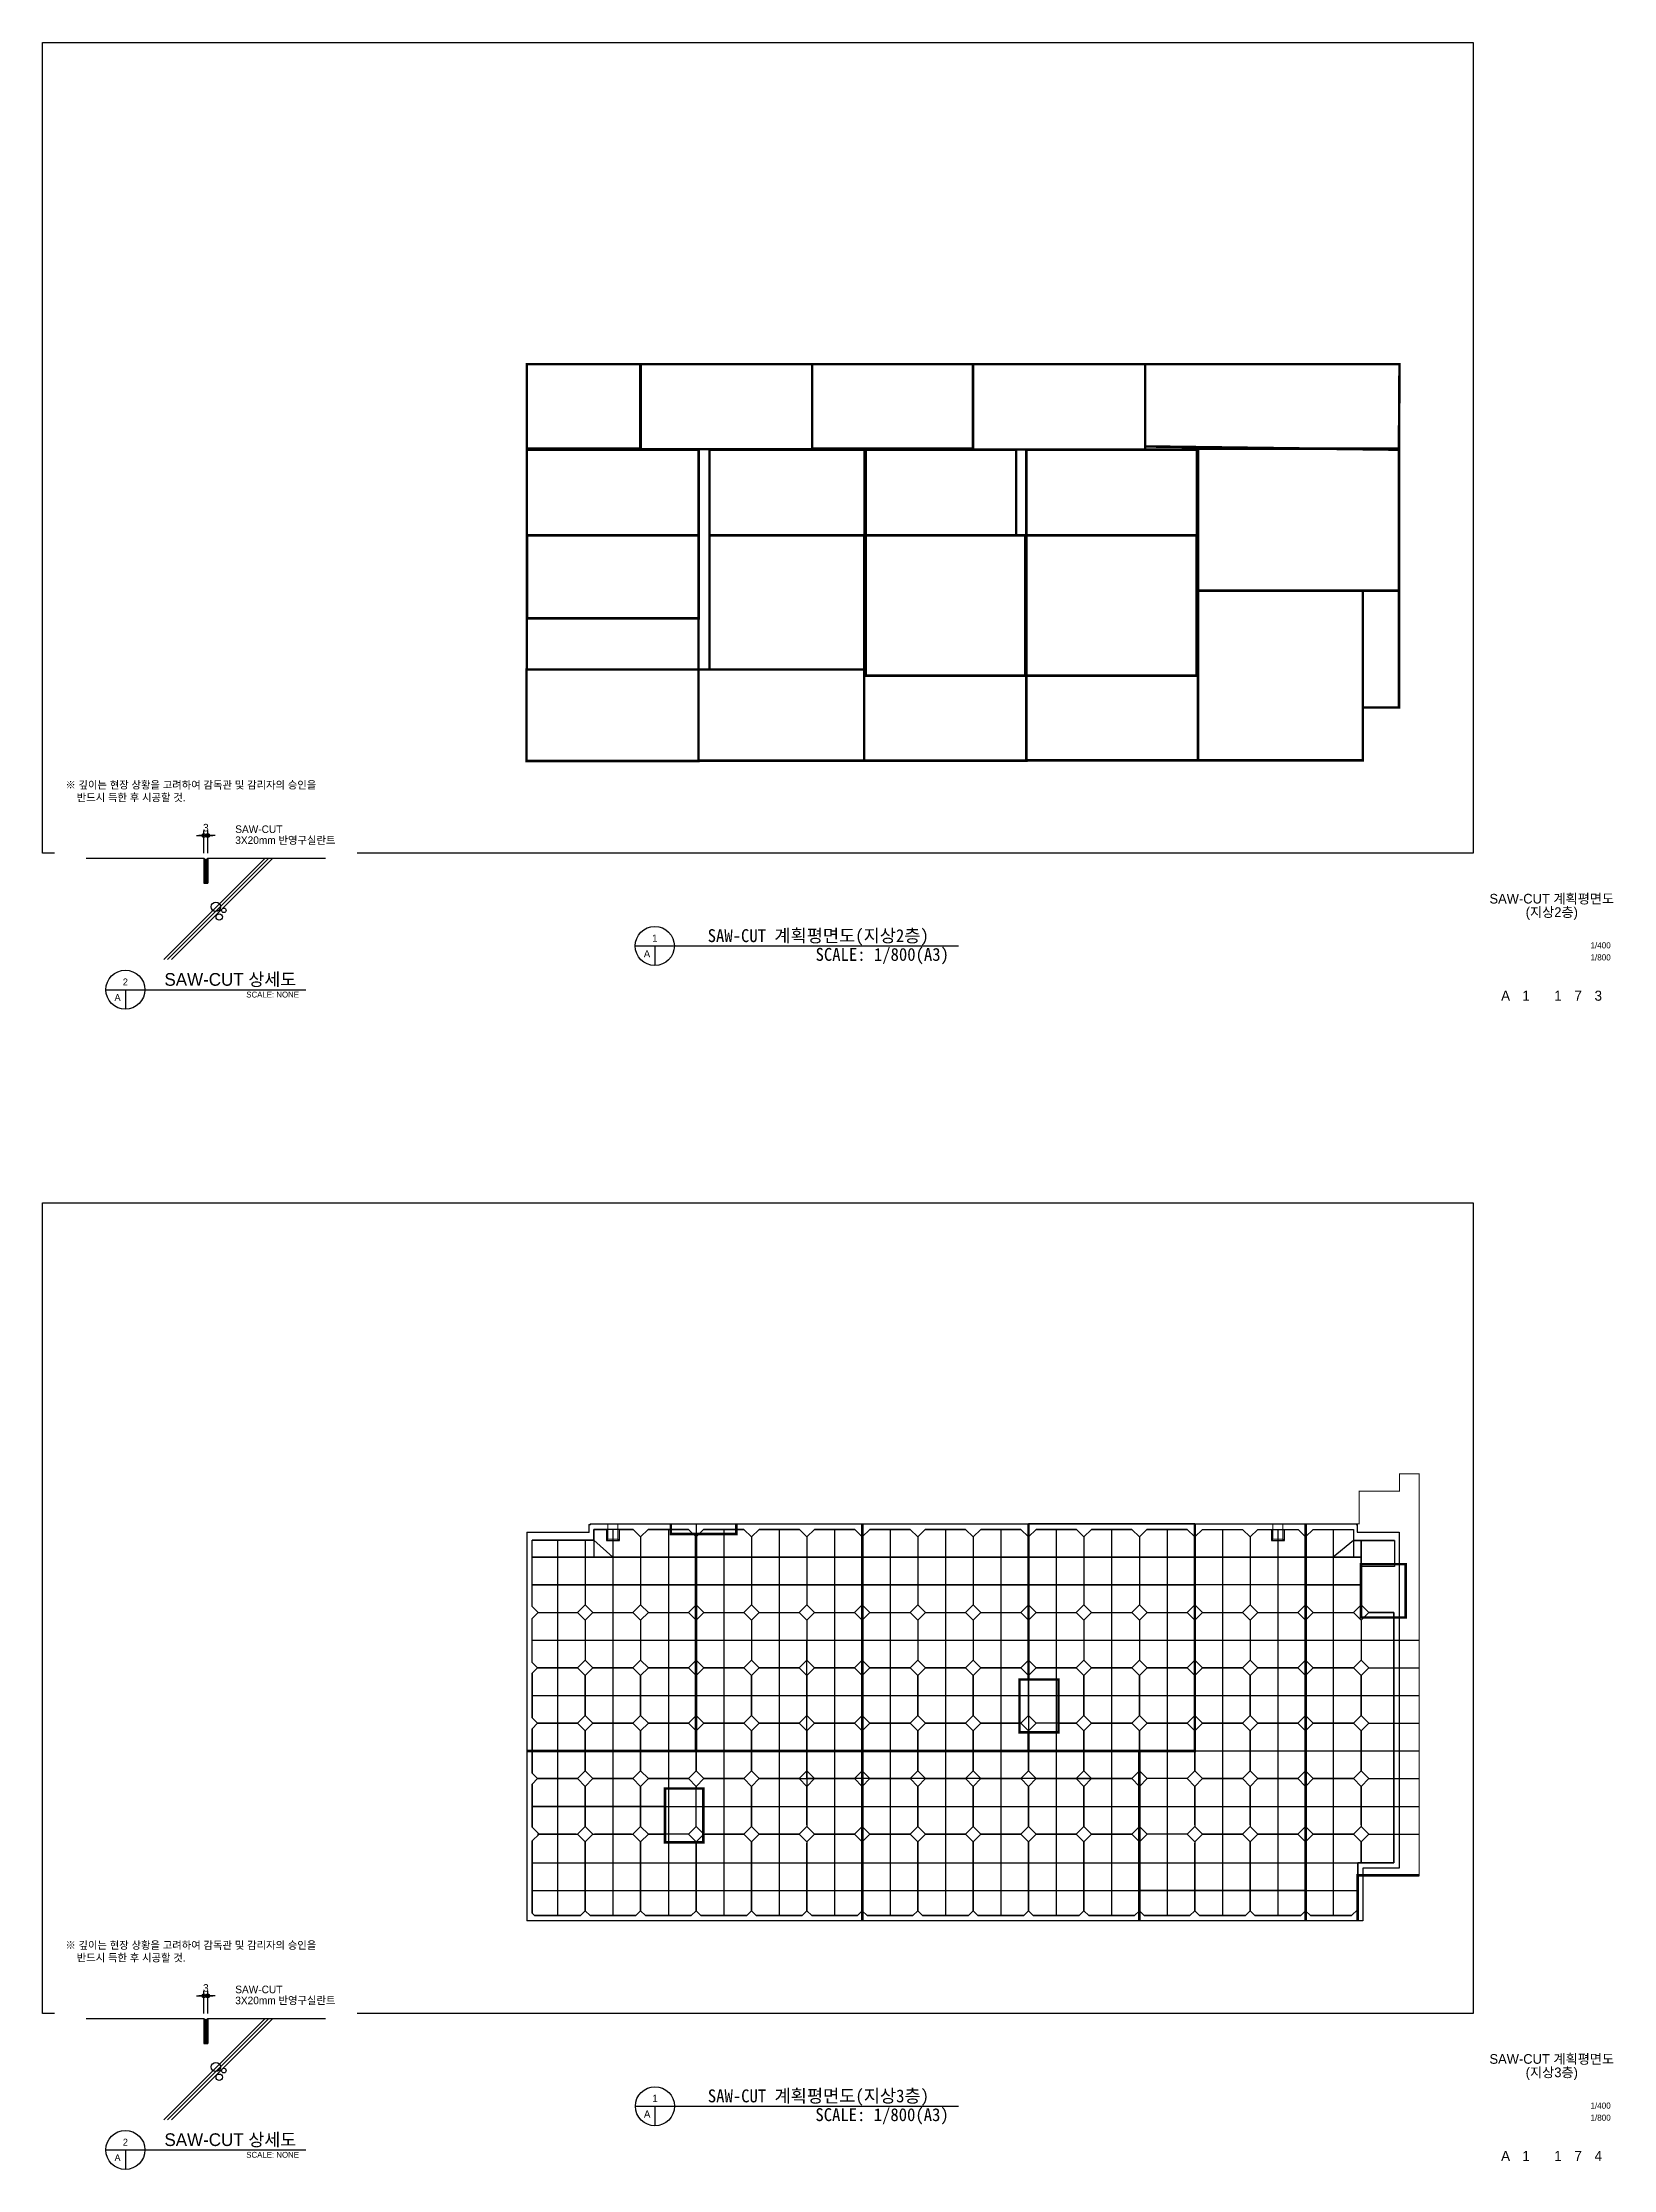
# Model space of a CAD drawing. Header units: millimetres. Extents: x -552870 to 1405794, y -1345622 to 197746.
# Drawn here: x 8000 to 319839, y -685413 to -263054 of the extents above; entities that cross this region are included whole.
import ezdxf
from ezdxf.enums import TextEntityAlignment as Align

# ---------------------------------------------------------------- set-up
doc = ezdxf.new("R2010")
doc.units = ezdxf.units.MM
doc.header["$LTSCALE"] = 1000
doc.header["$MEASUREMENT"] = 0
doc.header["$PDSIZE"] = -10
doc.layers.get('0').update_dxf_attribs({"linetype": 'CONTINUOUS'})
doc.layers.get('Defpoints').update_dxf_attribs({"color": 171, "linetype": 'CONTINUOUS'})
for name, color, linetype in [('151', 151, 'CONTINUOUS'), ('CON', 2, 'CONTINUOUS'), ('DIM', 7, 'CONTINUOUS'), ('E3', 8, 'CONTINUOUS'), ('FIN', 5, 'CONTINUOUS'), ('LED', 7, 'CONTINUOUS'), ('SAW-CUT', 6, 'CONTINUOUS'), ('SYM', 7, 'CONTINUOUS'), ('TEXT', 3, 'CONTINUOUS'), ('TEXT-TITLE', 6, 'CONTINUOUS'), ('TEXT-기입', 6, 'CONTINUOUS'), ('WIPEOUT', 6, 'CONTINUOUS')]:
    doc.layers.add(name, color=color, linetype=linetype)
doc.layers.add('검수선', color=80, linetype='CONTINUOUS', lineweight=40)
doc.styles.add('CGS', font='cgse', dxfattribs={"bigfont": 'cgs'})
doc.styles.add('궁서체', font='GungsuhChe.ttf')
doc.styles.add('나눔바른고딕', font='')
doc.styles.get('나눔바른고딕').set_extended_font_data('나눔바른고딕')
doc.dimstyles.new('400 NDIM', dxfattribs={"dimscale": 400, "dimtxt": 3, "dimasz": 1, "dimexe": 2, "dimexo": 2, "dimgap": 1.5, "dimtad": 1, "dimdec": 0, "dimrnd": 0.25, "dimdsep": 46, "dimtxsty": '나눔바른고딕', "dimblk": 'DOT0', "dimcen": 1, "dimdle": 8, "dimclrd": 7, "dimclre": 7, "dimclrt": 7, "dimadec": 0, "dimazin": 0, "dimtfac": 1, "dimtdec": 0, "dimtix": 1, "dimtmove": 2, "dimatfit": 3, "dimldrblk": 'DOT0', "dimfxl": 1, "dimtolj": 1, "dimtzin": 0, "dimlwd": -1, "dimlwe": -1, "dimarcsym": 0})

msp = doc.modelspace()

# ---------------------------------------------------------------- texts
at = {"layer": 'TEXT', "style": '궁서체'}
for s, p in [('SAW-CUT 계획평면도(지상2층)', (140029, -441685)), ('SAW-CUT 계획평면도(지상3층)', (140065, -672085))]:
    msp.add_text(s, height=2560, dxfattribs=at).set_placement(p)
at = {"layer": 'TEXT', "style": '나눔바른고딕'}
for s, p in [('A', (127987, -444012)), ('1', (129538, -440909)), ('1', (129574, -671309)), ('A', (128023, -674412))]:
    msp.add_text(s, height=1440, dxfattribs=at).set_placement(p, align=Align.MIDDLE)
at = {"layer": 'TEXT', "style": '궁서체'}
for p in [(187922, -442848), (187886, -673248)]:
    msp.add_text('SCALE: 1/800(A3)', height=2560, dxfattribs=at).set_placement(p, align=Align.TOP_RIGHT)
at = {"layer": 'TEXT-TITLE', "style": '나눔바른고딕'}
for s, p in [('SAW-CUT 계획평면도', (307600, -433067)), ('(지상2층)', (307600, -435733)), ('SAW-CUT 계획평면도', (307600, -663467)), ('(지상3층)', (307600, -666133))]:
    msp.add_text(s, height=1920, dxfattribs=at).set_placement(p, align=Align.MIDDLE_CENTER)
at = {"layer": 'TEXT-기입', "style": '나눔바른고딕'}
for s, p in [('1/400', (315281, -443288)), ('1/800', (315281, -445688)), ('1/400', (315281, -673688)), ('1/800', (315281, -676088))]:
    msp.add_text(s, height=1200, dxfattribs=at).set_placement(p, align=Align.BOTTOM_LEFT)
at = {"layer": 'TEXT-기입', "style": 'CGS'}
for s, p in [('A', (298431, -452328)), ('1', (302481, -452328)), ('1', (308831, -452328)), ('7', (312831, -452328)), ('3', (316831, -452328)), ('A', (298431, -682728)), ('1', (302481, -682728)), ('1', (308831, -682728)), ('7', (312831, -682728)), ('4', (316831, -682728))]:
    msp.add_text(s, height=2000, dxfattribs=at).set_placement(p, align=Align.MIDDLE_CENTER)

# ---------------------------------------------------------------- blocks, each defined once
blk = doc.blocks.new('DOT0')
blk.add_line((-3, 0), (3, 0))
at = {"color": 6}
blk.add_circle((0, 0), 0.75, dxfattribs=at)
blk = doc.blocks.new('*D419')
at = {"layer": 'Defpoints', "color": 0, "transparency": 16777216}
for p in [(24300, -10316), (23700, -13905), (24300, -13905)]:
    blk.add_point(p, dxfattribs=at)
at = {"layer": 'DIM', "color": 7, "transparency": 16777216}
for p, q in [((23700, -13105), (23700, -9516)), ((24300, -13105), (24300, -9516)), ((23300, -10316), (22900, -10316)), ((23700, -10316), (24300, -10316)), ((24700, -10316), (25100, -10316))]:
    blk.add_line(p, q, dxfattribs=at)
at = {"layer": 'DIM', "color": 7, "transparency": 16777216, "xscale": 400, "yscale": 400, "zscale": 400}
blk.add_blockref('DOT0', (23700, -10316), dxfattribs=at)
at = {"layer": 'DIM', "color": 7, "transparency": 16777216, "xscale": 400, "yscale": 400, "zscale": 400, "rotation": 180}
blk.add_blockref('DOT0', (24300, -10316), dxfattribs=at)
at = {"layer": 'DIM', "color": 7, "transparency": 16777216, "insert": (24000, -9066), "char_height": 1200, "attachment_point": 5, "style": '나눔바른고딕'}
blk.add_mtext('\\A1;3', dxfattribs=at)
blk = doc.blocks.new('A$C4CB6089A')
at = {"layer": 'SYM'}
for p, q in [((8119.8, -34800), (39880.2, -34800)), ((11222.8, -34800), (11222.8, -37903))]:
    blk.add_line(p, q, dxfattribs=at)
blk.add_circle((11222.8, -34800), 3103, dxfattribs=at)
at = {"layer": 'TEXT', "style": '나눔바른고딕'}
for s, p in [('2', (11222.8, -33558.8)), ('A', (9981.6, -36041.2))]:
    blk.add_text(s, height=1086.1, dxfattribs=at).set_placement(p, align=Align.MIDDLE)
blk.add_text('SAW-CUT 상세도', height=2016.97, dxfattribs=at).set_placement((17422.4, -33170.9), align=Align.MIDDLE_LEFT)
blk.add_text('SCALE: NONE', height=930.909, dxfattribs=at).set_placement((38794.6, -35110.3), align=Align.TOP_RIGHT)
blk.add_wipeout([(0, 0), (0, -30000), (48000, -30000), (48000, 0)]).dxf.layer = 'WIPEOUT'
at = {"layer": 'FIN', "ltscale": 1000}
h = blk.add_hatch(dxfattribs=at)
h.set_pattern_fill('ANSI37', color=256, scale=50)
h.set_pattern_definition([(45, (-2497979.52, -916950.34), (-112.2532015, 112.2532015), []), (135, (-2497979.52, -916950.34), (-112.2532015, -112.2532015), [])])
edge = h.paths.add_edge_path()
edge.add_line((23700, -17905.3), (24300, -17905.3))
edge.add_line((24300, -17905.3), (24300, -13905.3))
edge.add_arc((24000, -13780.3), 325, 202.619865, 337.380135, ccw=False)
edge.add_line((23700, -13905.3), (23700, -17905.3))
at = {"layer": 'CON'}
for p, q in [((5000, -13905.3), (23700, -13905.3)), ((23700, -13905.3), (23700, -17905.3)), ((24300, -13905.3), (43000, -13905.3)), ((24300, -13905.3), (24300, -17905.3)), ((23700, -17905.3), (24300, -17905.3))]:
    blk.add_line(p, q, dxfattribs=at)
at = {"layer": 'E3'}
for p, q in [((33417.8, -13905.3, -605856.8), (17323.1, -30000, -605856.8)), ((34017.8, -13905.3, -605856.8), (17923.1, -30000, -605856.8)), ((34617.8, -13905.3, -605856.8), (18523.1, -30000, -605856.8))]:
    blk.add_line(p, q, dxfattribs=at)
for centre, radius in [((25594, -21625.3), 740.8), ((26127.9, -23250.3), 502.9), ((26850.1, -22198), 363.1)]:
    blk.add_circle(centre, radius, dxfattribs=at)
at = {"layer": 'FIN', "ltscale": 1000}
blk.add_arc((24000, -13780.3), 325, 202.619865, 337.380135, dxfattribs=at)
at = {"layer": 'LED', "ltscale": 0.5}
blk.add_lwpolyline([(24000, -14005.3, 0, 400, 0), (24600, -12966, 0, 0, 0), (26712.7, -9306.7, 0, 0, 0), (28468.6, -9306.7, 0, 0, 0)], format="xyseb", dxfattribs=at)
at = {"layer": 'TEXT', "style": '나눔바른고딕'}
for s, p in [('※ 깊이는 현장 상황을 고려하여 감독관 및 감리자의 승인을', (1699.5, -2270)), ('반드시 득한 후 시공할 것.', (3499.5, -4270)), ('SAW-CUT', (28673.1, -9306.7)), ('3X20mm 반영구실란트', (28673.1, -11053))]:
    blk.add_text(s, height=1200, dxfattribs=at).set_placement(p, align=Align.MIDDLE_LEFT)
at = {"layer": 'DIM'}
dim = blk.add_linear_dim(base=(24300, -10315.8), p1=(23700, -13905.3), p2=(24300, -13905.3), text='3', dimstyle='400 NDIM', dxfattribs=at)
dim.commit()
dim.dimension.update_dxf_attribs({"geometry": '*D419', "text_midpoint": (24000, -9065.8)})

# ---------------------------------------------------------------- linework, layer by layer
at = {"color": 114, "ltscale": 10000, "true_color": 0x139b48}
msp.add_line((137730, -557234), (137730, -559234), dxfattribs=at)
at = {"color": 6, "ltscale": 10000}
for p, q in [((268230, -558309), (268230, -563809)), ((276355, -560509), (268230, -560509))]:
    msp.add_line(p, q, dxfattribs=at)
at = {"ltscale": 10000}
for p, q in [((158206, -607809), (161254, -607809)), ((159730, -606285), (159730, -609334)), ((213206, -607809), (216254, -607809))]:
    msp.add_line(p, q, dxfattribs=at)
at = {"color": 2, "ltscale": 10000, "const_width": 200}
for points in [[(281280, -627007), (281280, -547309), (277395, -547309), (277395, -550724), (269355, -550724), (269355, -557234), (258730, -557234), (258730, -636009), (269080, -636009), (269080, -627009), (281280, -627007)], [(104180, -558859), (104180, -602309), (137730, -602309), (137730, -559234), (132730, -559234), (132730, -557234), (122230, -557234), (122230, -560234), (120230, -560234), (120230, -557234), (116743, -557234), (116743, -557309), (116480, -557309), (116480, -558859), (104180, -558859)], [(137730, -559234), (137730, -602309), (170730, -602309), (170730, -557234), (145730, -557234), (145730, -559234), (137730, -559234), (137730, -559234)], [(203730, -557234), (203730, -588109), (201930, -588109), (201930, -598609), (203730, -598609), (203730, -602309), (170730, -602309), (170730, -557234), (203730, -557234)], [(236730, -597059), (236730, -557234), (203730, -557234), (203730, -588109), (209680, -588109), (209680, -598609), (203730, -598609), (203730, -602309), (236730, -602309), (236730, -597059)], [(236730, -557234), (236730, -602309), (225730, -602311), (225730, -636009), (258730, -636009), (258730, -557234), (254230, -557234), (254230, -560234), (252230, -560234), (252230, -557234), (236730, -557234)], [(269730, -565209), (269730, -575809), (278580, -575809), (278580, -565209), (269730, -565209)], [(104180, -602309), (104180, -636009), (170730, -636009), (170730, -602309), (104180, -602309)], [(170730, -602309), (170730, -636009), (225730, -636009), (225730, -602311), (170730, -602309)], [(131580, -609759), (131580, -620459), (139180, -620459), (139180, -609759), (131580, -609759)]]:
    msp.add_lwpolyline(points, dxfattribs=at)
at = {"ltscale": 10000}
for points in [[(104180, -580309), (104180, -558859), (116480, -558859), (116480, -557309), (116743, -557309), (116743, -557234), (268743, -557234), (268743, -557309), (268980, -557309), (268980, -558859), (277305, -558859), (277305, -625559), (270080, -625559), (270080, -636009), (104180, -636009), (104180, -580309)], [(159730, -580309), (220230, -580309), (220230, -607809), (159730, -607809), (159730, -580309)]]:
    msp.add_lwpolyline(points, dxfattribs=at)
at = {"ltscale": 10000, "const_width": 1}
for points in [[(104180, -580309), (159730, -580309), (159730, -557234), (116743, -557234), (116743, -557309), (116480, -557309), (116480, -558859), (104180, -558859), (104180, -580309)], [(104180, -607809), (104180, -580309), (159730, -580309), (159730, -607809), (104180, -607809)], [(104180, -607809), (159730, -607809), (159730, -636009), (104180, -636009), (104180, -607809)], [(159730, -636009), (159730, -607809), (220230, -607809), (220230, -636009), (159730, -636009)]]:
    msp.add_lwpolyline(points, dxfattribs=at)
at = {"color": 1, "ltscale": 10000, "const_width": 500}
for points in [[(137730, -559234), (132730, -559234), (132730, -557234)], [(137706, -559234), (137730, -602309), (170730, -602309), (170730, -557234)], [(137730, -559234), (145730, -559234), (145730, -557234)], [(170730, -602309), (203730, -602309), (203730, -598609), (201930, -598609), (201930, -588109), (203730, -588109), (203730, -586109), (203730, -557234)], [(236730, -557234), (236730, -602309), (203730, -602309)], [(258730, -557234), (258730, -636009)], [(203730, -588109), (209680, -588109), (209680, -598609), (203730, -598609)], [(137730, -602309), (104180, -602309)], [(170730, -602309), (170730, -636009)], [(225730, -602309), (225730, -636009)], [(131580, -609759), (131580, -620459), (139180, -620459), (139180, -609759), (131580, -609759)], [(281280, -627007), (269080, -627009), (269080, -636009)]]:
    msp.add_lwpolyline(points, dxfattribs=at)
at = {"color": 3, "ltscale": 10000}
msp.add_lwpolyline([(203730, -557234), (203730, -602309), (236730, -602309), (236730, -557234), (203730, -557234)], dxfattribs=at)
at = {"color": 114, "ltscale": 10000, "true_color": 0x139b48}
for points in [[(105180, -602309), (105180, -597884), (106254, -596809), (105180, -595735), (105180, -586884), (106254, -585809), (105180, -584735), (105180, -575984), (106354, -574809), (105180, -573635), (105180, -560434), (117455, -560434), (117455, -558309), (119930, -558309), (119930, -560534), (122530, -560534), (122530, -558309), (125230, -558309), (125230, -558309), (126730, -559809), (128230, -558309), (136230, -558309), (137730, -559809), (137730, -573285), (136206, -574809), (137730, -576334), (137730, -584285), (136206, -585809), (137730, -587334), (137730, -595285), (136206, -596809), (137730, -598334), (137730, -602309)], [(110230, -560434), (110230, -602309)], [(115730, -560434), (115730, -573285)], [(117455, -560434), (121230, -563809)], [(120230, -560234), (119930, -560534)], [(121230, -560534), (121230, -602309)], [(122230, -560234), (122530, -560534)], [(126730, -559809), (126730, -573285)], [(132230, -558309), (132230, -602309)], [(137730, -559809), (139230, -558309), (147230, -558309), (148730, -559809), (150230, -558309), (158230, -558309), (159730, -559809), (161230, -558309), (169230, -558309), (170730, -559809)], [(143230, -558309), (143230, -602309)], [(148730, -559809), (148730, -573285)], [(154230, -558309), (154230, -602309)], [(159730, -559809), (159730, -573285)], [(165230, -558309), (165230, -602309)], [(203730, -559809), (202230, -558309), (194230, -558309), (192730, -559809), (191230, -558309), (183230, -558309), (181730, -559809), (180230, -558309), (172230, -558309), (170730, -559809), (170730, -573285), (172254, -574809), (170730, -576334), (170730, -584285), (172254, -585809), (170730, -587334), (170730, -595285), (172254, -596809), (170730, -598334), (170730, -602309)], [(176230, -558309), (176230, -602309)], [(181730, -559809), (181730, -573285)], [(187230, -558309), (187230, -602309)], [(192730, -559809), (192730, -573285)], [(198230, -558309), (198230, -602309)], [(236730, -559809), (235230, -558309), (227230, -558309), (225730, -559809), (224230, -558309), (216230, -558309), (214730, -559809), (213230, -558309), (205230, -558309), (203730, -559809), (203730, -573285), (205254, -574809), (203730, -576334), (203730, -584285), (205254, -585809), (203730, -587334)], [(209230, -558309), (209230, -602309)], [(214730, -559809), (214730, -573285)], [(220230, -558309), (220230, -602309)], [(258730, -634059), (257780, -635009), (248680, -635009), (247730, -634059), (246780, -635009), (237680, -635009), (236730, -634059), (235780, -635009), (226680, -635009), (225730, -634059), (225730, -620334), (227254, -618809), (225730, -617285), (225730, -609334), (227254, -607809), (225730, -606285), (225730, -602309), (236730, -602309), (236730, -598334), (238254, -596809), (236730, -595285), (236730, -587334), (238254, -585809), (236730, -584285), (236730, -576334), (238254, -574809), (236730, -573285), (236730, -559809), (238230, -558309), (246230, -558309), (247730, -559809), (249230, -558309), (251930, -558309), (251930, -560534), (254530, -560534), (254530, -558309), (257230, -558309), (258730, -559809)], [(225730, -559809), (225730, -573285)], [(231230, -558309), (231230, -602309)], [(242230, -558309), (242230, -596809), (242230, -635009)], [(247730, -559809), (247730, -573285)], [(252230, -560234), (251930, -560534)], [(253230, -560534), (253230, -596809), (253230, -635009)], [(254230, -560234), (254530, -560534)], [(264230, -558309), (264230, -596809), (264230, -635009)], [(268230, -560509), (264230, -563809)], [(269730, -560509), (269730, -565659)], [(105182, -563809), (137730, -563809)], [(137730, -563809), (170730, -563809)], [(170730, -563809), (203730, -563809)], [(203730, -563809), (236730, -563809)], [(236730, -563809), (258730, -563809)], [(258730, -563809), (269730, -563809)], [(105182, -569309), (137730, -569309)], [(137730, -569309), (170730, -569309)], [(170730, -569309), (203730, -569309)], [(203730, -569309), (236730, -569309)], [(258730, -569309), (236731, -569309)], [(258730, -569309), (269730, -569309)], [(115730, -573285), (114206, -574809), (115730, -576334), (117254, -574809), (115730, -573285)], [(126730, -573285), (125206, -574809), (126730, -576334), (128254, -574809), (126730, -573285)], [(137730, -573285), (139254, -574809), (137730, -576334)], [(148730, -573285), (147206, -574809), (148730, -576334), (150254, -574809), (148730, -573285)], [(159730, -573285), (158206, -574809), (159730, -576334), (161254, -574809), (159730, -573285)], [(170730, -573285), (169206, -574809), (170730, -576334)], [(181730, -573285), (180206, -574809), (181730, -576334), (183254, -574809), (181730, -573285)], [(192730, -573285), (191206, -574809), (192730, -576334), (194254, -574809), (192730, -573285)], [(203730, -573285), (202206, -574809), (203730, -576334)], [(214730, -573285), (213206, -574809), (214730, -576334), (216254, -574809), (214730, -573285)], [(225730, -573285), (224206, -574809), (225730, -576334), (227254, -574809), (225730, -573285)], [(236730, -573285), (235206, -574809), (236730, -576334)], [(247730, -573285), (246206, -574809), (247730, -576334), (249254, -574809), (247730, -573285)], [(258730, -573285), (257206, -574809), (258730, -576334)], [(269730, -573285), (268206, -574809), (269730, -576334), (271254, -574809)], [(106354, -574809), (114206, -574809)], [(115730, -576334), (115730, -584285)], [(117254, -574809), (125206, -574809)], [(126730, -576334), (126730, -584285)], [(128254, -574809), (136206, -574809)], [(139254, -574809), (147206, -574809)], [(148730, -576334), (148730, -584285)], [(150254, -574809), (158206, -574809)], [(159730, -576334), (159730, -584285)], [(161254, -574809), (169206, -574809)], [(172254, -574809), (180206, -574809)], [(181730, -576334), (181730, -584285)], [(183254, -574809), (191206, -574809)], [(192730, -576334), (192730, -584285)], [(194254, -574809), (202206, -574809)], [(205254, -574809), (213206, -574809)], [(214730, -576334), (214730, -584285)], [(216254, -574809), (224206, -574809)], [(225730, -576334), (225730, -584285)], [(227254, -574809), (235206, -574809)], [(238254, -574809), (246206, -574809)], [(247730, -576334), (247730, -584285)], [(249254, -574809), (257206, -574809)], [(260254, -574809), (268206, -574809)], [(269730, -576334), (269730, -584285)], [(105182, -580309), (137730, -580309)], [(137730, -580309), (170730, -580309)], [(170730, -580309), (203730, -580309)], [(203730, -580309), (236730, -580309)], [(236730, -580309), (258730, -580309)], [(258730, -580309), (281278, -580309)], [(106254, -585809), (114206, -585809)], [(115730, -584285), (114206, -585809), (115730, -587334), (117254, -585809), (115730, -584285)], [(117254, -585809), (125206, -585809)], [(126730, -584285), (125206, -585809), (126730, -587334), (128254, -585809), (126730, -584285)], [(128254, -585809), (136206, -585809)], [(137730, -584285), (139254, -585809), (137730, -587334)], [(139254, -585809), (147206, -585809)], [(148730, -584285), (147206, -585809), (148730, -587334), (150254, -585809), (148730, -584285)], [(150254, -585809), (158206, -585809)], [(159730, -584285), (158206, -585809), (159730, -587334), (161254, -585809), (159730, -584285)], [(161254, -585809), (169206, -585809)], [(170730, -584285), (169206, -585809), (170730, -587334)], [(172254, -585809), (180206, -585809)], [(181730, -584285), (180206, -585809), (181730, -587334), (183254, -585809), (181730, -584285)], [(183254, -585809), (191206, -585809)], [(192730, -584285), (191206, -585809), (192730, -587334), (194254, -585809), (192730, -584285)], [(194254, -585809), (202206, -585809)], [(203730, -584285), (202206, -585809), (203730, -587334)], [(205254, -585809), (213206, -585809)], [(214730, -584285), (213206, -585809), (214730, -587334), (216254, -585809), (214730, -584285)], [(216254, -585809), (224206, -585809)], [(225730, -584285), (224206, -585809), (225730, -587334), (227254, -585809), (225730, -584285)], [(227254, -585809), (235206, -585809)], [(236730, -584285), (235206, -585809), (236730, -587334)], [(238254, -585809), (246206, -585809)], [(247730, -584285), (246206, -585809), (247730, -587334), (249254, -585809), (247730, -584285)], [(249254, -585809), (257206, -585809)], [(258730, -584285), (257206, -585809), (258730, -587334)], [(260254, -585809), (268206, -585809)], [(269730, -584285), (268206, -585809), (269730, -587334), (271254, -585809), (269730, -584285)], [(271254, -585809), (281280, -585809)], [(115730, -587334), (115730, -595285)], [(126730, -587334), (126730, -595285)], [(148730, -587334), (148730, -595285)], [(159730, -587334), (159730, -595285)], [(181730, -587334), (181730, -595285)], [(192730, -587334), (192730, -595285)], [(214730, -587334), (214730, -595285)], [(225730, -587334), (225730, -595285)], [(247730, -587334), (247730, -595285)], [(269730, -587334), (269730, -595285)], [(105182, -591309), (137730, -591309)], [(115730, -595285), (114206, -596809), (115730, -598334), (117254, -596809), (115730, -595285)], [(126730, -595285), (125206, -596809), (126730, -598334), (128254, -596809), (126730, -595285)], [(137730, -591309), (170730, -591309)], [(137730, -595285), (139254, -596809), (137730, -598334)], [(148730, -595285), (147206, -596809), (148730, -598334), (150254, -596809), (148730, -595285)], [(159730, -595285), (158206, -596809), (159730, -598334), (161254, -596809), (159730, -595285)], [(170730, -595285), (169206, -596809), (170730, -598334)], [(170730, -591309), (201930, -591309)], [(181730, -595285), (180206, -596809), (181730, -598334), (183254, -596809), (181730, -595285)], [(192730, -595285), (191206, -596809), (192730, -598334), (194254, -596809), (192730, -595285)], [(209680, -591309), (236729, -591309)], [(214730, -595285), (213206, -596809), (214730, -598334), (216254, -596809), (214730, -595285)], [(225730, -595285), (224206, -596809), (225730, -598334), (227254, -596809), (225730, -595285)], [(236730, -595285), (235206, -596809), (236730, -598334)], [(236730, -591309), (258730, -591309)], [(247730, -595285), (246206, -596809), (247730, -598334), (249254, -596809), (247730, -595285)], [(258730, -595285), (257206, -596809), (258730, -598334)], [(258730, -591309), (281278, -591309)], [(269730, -595285), (268206, -596809), (269730, -598334), (271254, -596809), (269730, -595285)], [(106254, -596809), (114206, -596809)], [(115730, -598334), (115730, -602309)], [(117254, -596809), (125206, -596809)], [(126730, -598334), (126730, -602309)], [(128254, -596809), (136206, -596809)], [(139254, -596809), (147206, -596809)], [(148730, -598334), (148730, -602309)], [(150254, -596809), (158206, -596809)], [(159730, -598334), (159730, -602309)], [(161254, -596809), (169206, -596809)], [(172254, -596809), (180206, -596809)], [(181730, -598334), (181730, -602309)], [(183254, -596809), (191206, -596809)], [(192730, -598334), (192730, -602309)], [(194254, -596809), (201930, -596809)], [(209680, -596809), (213206, -596809)], [(214730, -598334), (214730, -602309)], [(216254, -596809), (224206, -596809)], [(225730, -598334), (225730, -602309)], [(227254, -596809), (235206, -596809)], [(238254, -596809), (246206, -596809)], [(247730, -598334), (247730, -606285)], [(249254, -596809), (257206, -596809)], [(260254, -596809), (268206, -596809)], [(269730, -598334), (269730, -606285)], [(271254, -596809), (281280, -596809)], [(170730, -634059), (169780, -635009), (160680, -635009), (159730, -634059), (158780, -635009), (149680, -635009), (148730, -634059), (147780, -635009), (138680, -635009), (137730, -634059), (136780, -635009), (127680, -635009), (126730, -634059), (125780, -635009), (116680, -635009), (115730, -634059), (114780, -635009), (105680, -635009), (105180, -634509), (105180, -620184), (106554, -618809), (105180, -617435), (105180, -608884), (106254, -607809), (105180, -606735), (105180, -602309), (170730, -602309)], [(110230, -602309), (110230, -635009)], [(115730, -602309), (115730, -606285)], [(121230, -602309), (121230, -635009)], [(126730, -602309), (126730, -606285)], [(132230, -602309), (132230, -609759)], [(137730, -602309), (137730, -606285)], [(143230, -602309), (143230, -635009)], [(143230, -602309), (143230, -635009)], [(148730, -602309), (148730, -606285)], [(148730, -602309), (148730, -606285)], [(154230, -602309), (154230, -635009)], [(159730, -602309), (159730, -606285)], [(165230, -602309), (165230, -635009)], [(225730, -634059), (224780, -635009), (215680, -635009), (214730, -634059), (213780, -635009), (204680, -635009), (203730, -634059), (202780, -635009), (193680, -635009), (192730, -634059), (191780, -635009), (182680, -635009), (181730, -634059), (180780, -635009), (171680, -635009), (170730, -634059), (170730, -620334), (172254, -618809), (170730, -617285), (170730, -609334), (172254, -607809), (170730, -606285), (170730, -602309), (225730, -602311)], [(176230, -602309), (176230, -635009)], [(181730, -602309), (181730, -606285)], [(187230, -602309), (187230, -635009)], [(192730, -602309), (192730, -606285)], [(198230, -602309), (198230, -635009)], [(203730, -602309), (203730, -606285)], [(209230, -602309), (209230, -635009)], [(214730, -602309), (214730, -606285)], [(220230, -602309), (220230, -635009)], [(225730, -602309), (225730, -606285)], [(231230, -602310), (231230, -635009)], [(236729, -602309), (258730, -602309)], [(236730, -602309), (236730, -606285)], [(258730, -602309), (281278, -602309)], [(106254, -607809), (114206, -607809)], [(115730, -606285), (114206, -607809), (115730, -609334), (117254, -607809), (115730, -606285)], [(117254, -607809), (125206, -607809)], [(126730, -606285), (125206, -607809), (126730, -609334), (128254, -607809), (126730, -606285)], [(128254, -607809), (136206, -607809)], [(137730, -606285), (136206, -607809), (137730, -609334), (139254, -607809), (137730, -606285)], [(139254, -607809), (147206, -607809)], [(148730, -606285), (147206, -607809), (148730, -609334), (150254, -607809), (148730, -606285)], [(150254, -607809), (158206, -607809)], [(159730, -606285), (158206, -607809), (159730, -609334), (161254, -607809), (159730, -606285)], [(161254, -607809), (169206, -607809)], [(170730, -606285), (169206, -607809), (170730, -609334)], [(172254, -607809), (180206, -607809)], [(181730, -606285), (180206, -607809), (181730, -609334), (183254, -607809), (181730, -606285)], [(183254, -607809), (191206, -607809)], [(192730, -606285), (191206, -607809), (192730, -609334), (194254, -607809), (192730, -606285)], [(194254, -607809), (202206, -607809)], [(203730, -606285), (202206, -607809), (203730, -609334), (205254, -607809), (203730, -606285)], [(205254, -607809), (213206, -607809)], [(214730, -606285), (213206, -607809), (214730, -609334), (216254, -607809), (214730, -606285)], [(216254, -607809), (224206, -607809)], [(225730, -606285), (224206, -607809), (225730, -609334)], [(235206, -607809), (227254, -607809)], [(236730, -606285), (235206, -607809), (236730, -609334), (238254, -607809), (236730, -606285)], [(238254, -607809), (246206, -607809)], [(247730, -606285), (246206, -607809), (247730, -609334), (249254, -607809), (247730, -606285)], [(249254, -607809), (257206, -607809)], [(258730, -606285), (257206, -607809), (258730, -609334)], [(260254, -607809), (268206, -607809)], [(269730, -606285), (268206, -607809), (269730, -609334), (271254, -607809), (269730, -606285)], [(271254, -607809), (281280, -607809)], [(115730, -609334), (115730, -617285)], [(126730, -609334), (126730, -617285)], [(137730, -609334), (137730, -609759)], [(148730, -609334), (148730, -617285)], [(148730, -609334), (148730, -617285)], [(159730, -609334), (159730, -617285)], [(181730, -609334), (181730, -617285)], [(192730, -609334), (192730, -617285)], [(203730, -609334), (203730, -617285)], [(214730, -609334), (214730, -617285)], [(225730, -609334), (225730, -617285)], [(236730, -609334), (236730, -617285)], [(247730, -609334), (247730, -617285)], [(269730, -609334), (269730, -617285)], [(131580, -613309), (105180, -613309)], [(139180, -613309), (170730, -613309)], [(170730, -613309), (225730, -613309)], [(225730, -613309), (258730, -613309)], [(258730, -613309), (281278, -613309)], [(106254, -618809), (114206, -618809)], [(115730, -617285), (114206, -618809), (115730, -620334), (117254, -618809), (115730, -617285)], [(115730, -620334), (115730, -634059)], [(117254, -618809), (125206, -618809)], [(126730, -617285), (125206, -618809), (126730, -620334), (128254, -618809), (126730, -617285)], [(126730, -620334), (126730, -634059)], [(128254, -618809), (131580, -618809)], [(132230, -620459), (132230, -635009)], [(137730, -620459), (137730, -634059)], [(139254, -618809), (147206, -618809)], [(148730, -617285), (147206, -618809), (148730, -620334), (150254, -618809), (148730, -617285)], [(148730, -620334), (148730, -634059)], [(148730, -620334), (148730, -634059)], [(150254, -618809), (158206, -618809)], [(159730, -617285), (158206, -618809), (159730, -620334), (161254, -618809), (159730, -617285)], [(159730, -620334), (159730, -634059)], [(161254, -618809), (169206, -618809)], [(170730, -617285), (169206, -618809), (170730, -620334)], [(172254, -618809), (180206, -618809)], [(181730, -617285), (180206, -618809), (181730, -620334), (183254, -618809), (181730, -617285)], [(181730, -620334), (181730, -634059)], [(183254, -618809), (191206, -618809)], [(192730, -617285), (191206, -618809), (192730, -620334), (194254, -618809), (192730, -617285)], [(192730, -620334), (192730, -634059)], [(194254, -618809), (202206, -618809)], [(203730, -617285), (202206, -618809), (203730, -620334), (205254, -618809), (203730, -617285)], [(203730, -620334), (203730, -634059)], [(205254, -618809), (213206, -618809)], [(214730, -617285), (213206, -618809), (214730, -620334), (216254, -618809), (214730, -617285)], [(214730, -620334), (214730, -634059)], [(216254, -618809), (224206, -618809)], [(225730, -617285), (224206, -618809), (225730, -620334)], [(225730, -620334), (225730, -634059)], [(235206, -618809), (227254, -618809)], [(236730, -617285), (235206, -618809), (236730, -620334), (238254, -618809), (236730, -617285)], [(236730, -620334), (236730, -634059)], [(238254, -618809), (246206, -618809)], [(247730, -617285), (246206, -618809), (247730, -620334), (249254, -618809), (247730, -617285)], [(247730, -620334), (247730, -634059)], [(249254, -618809), (257206, -618809)], [(258730, -617285), (257206, -618809), (258730, -620334)], [(260254, -618809), (268206, -618809)], [(269730, -617285), (268206, -618809), (269730, -620334), (271254, -618809), (269730, -617285)], [(269730, -620334), (269730, -624509)], [(271254, -618809), (281280, -618809)], [(105180, -624509), (170730, -624509)], [(170730, -624509), (225730, -624509)], [(225730, -624509), (258730, -624509)], [(258730, -624509), (269080, -624509)], [(105180, -630009), (170730, -630009)], [(170730, -630009), (225711, -630009)], [(258730, -630009), (225730, -630009)], [(258730, -630009), (269080, -630009)]]:
    msp.add_lwpolyline(points, dxfattribs=at)
msp.add_lwpolyline([(271254, -574809), (276255, -574809), (276255, -624509), (269080, -624509), (269080, -633759), (267830, -635009), (259680, -635009), (258730, -634059), (258730, -620334), (260254, -618809), (258730, -617285), (258730, -609334), (260254, -607809), (258730, -606285), (258730, -598334), (260254, -596809), (258730, -595285), (258730, -587334), (260254, -585809), (258730, -584285), (258730, -576334), (260254, -574809), (258730, -573285), (258730, -559809), (260230, -558309), (268230, -558309), (268230, -560509), (276355, -560509), (276355, -565659), (269730, -565659), (269730, -573285)], close=True, dxfattribs=at)
at = {"color": 1, "ltscale": 10000, "const_width": 500}
msp.add_lwpolyline([(269730, -565209), (269730, -565659), (269730, -575809), (278580, -575809), (278580, -574809), (278580, -565209)], close=True, dxfattribs=at)
at = {"color": 2, "ltscale": 10000}
msp.add_lwpolyline([(131580, -609759), (131580, -620459), (133580, -620459), (139180, -620459), (139180, -609759)], close=True, dxfattribs=at)
at = {"layer": 'Defpoints', "ltscale": 10000}
for points in [[(292000, -424022), (8000, -424022), (8000, -263054), (292000, -263054)], [(292000, -654422), (8000, -654422), (8000, -493454), (292000, -493454)]]:
    msp.add_lwpolyline(points, close=True, dxfattribs=at)
at = {"layer": 'SAW-CUT', "ltscale": 10000}
for p, q in [((117455, -560434), (105180, -560434)), ((105180, -573635), (105180, -560434)), ((110230, -560434), (110230, -635009)), ((115730, -560434), (115730, -573285)), ((125230, -558309), (117455, -558309)), ((117455, -558309), (117455, -560434)), ((117455, -560434), (117455, -563809)), ((121230, -558309), (121230, -635009)), ((126730, -559809), (125230, -558309)), ((126730, -559809), (128230, -558309)), ((126730, -559809), (126730, -573285)), ((136230, -558309), (128230, -558309)), ((132230, -558309), (132230, -635009)), ((137730, -559809), (136230, -558309)), ((137730, -559809), (139230, -558309)), ((137730, -559809), (137730, -573285)), ((147230, -558309), (139230, -558309)), ((143230, -558309), (143230, -635009)), ((148730, -559809), (147230, -558309)), ((148730, -559809), (150230, -558309)), ((148730, -559809), (148730, -573285)), ((158230, -558309), (150230, -558309)), ((154230, -558309), (154230, -635009)), ((159730, -559809), (158230, -558309)), ((159730, -559809), (161230, -558309)), ((159730, -559809), (159730, -573285)), ((159730, -559809), (159730, -573285)), ((169230, -558309), (161230, -558309)), ((165230, -558309), (165230, -635009)), ((170730, -559809), (169230, -558309)), ((170730, -559809), (172230, -558309)), ((170730, -559809), (170730, -573285)), ((172230, -558309), (180230, -558309)), ((176230, -558309), (176230, -635009)), ((181730, -559809), (180230, -558309)), ((181730, -559809), (183230, -558309)), ((181730, -559809), (181730, -573285)), ((183230, -558309), (191230, -558309)), ((187230, -558309), (187230, -635009)), ((192730, -559809), (191230, -558309)), ((192730, -559809), (194230, -558309)), ((192730, -559809), (192730, -573285)), ((194230, -558309), (202230, -558309)), ((198230, -558309), (198230, -635009)), ((203730, -559809), (202230, -558309)), ((203730, -559809), (205230, -558309)), ((203730, -559809), (203730, -573285)), ((205230, -558309), (213230, -558309)), ((209230, -558309), (209230, -635009)), ((214730, -559809), (213230, -558309)), ((214730, -559809), (216230, -558309)), ((214730, -559809), (214730, -573285)), ((216230, -558309), (224230, -558309)), ((220230, -558309), (220230, -635009)), ((225730, -559809), (224230, -558309)), ((225730, -559809), (227230, -558309)), ((225730, -559809), (225730, -573285)), ((227230, -558309), (235230, -558309)), ((231230, -558309), (231230, -635009)), ((236730, -559809), (235230, -558309)), ((236730, -559809), (238230, -558309)), ((236730, -559809), (236730, -573285)), ((238230, -558309), (246230, -558309)), ((242230, -558309), (242230, -635009)), ((247730, -559809), (246230, -558309)), ((247730, -559809), (249230, -558309)), ((247730, -559809), (247730, -573285)), ((249230, -558309), (257230, -558309)), ((253230, -558309), (253230, -635009)), ((258730, -559809), (257230, -558309)), ((258730, -559809), (260230, -558309)), ((258730, -559809), (258730, -573285)), ((260230, -558309), (268230, -558309)), ((264230, -558309), (264230, -635009)), ((269730, -565659), (269730, -560509)), ((269730, -560509), (269730, -573285)), ((269730, -563809), (105180, -563809)), ((269730, -569309), (105180, -569309)), ((105180, -584735), (105180, -575984)), ((106354, -574809), (114206, -574809)), ((115730, -576334), (115730, -584285)), ((117254, -574809), (125206, -574809)), ((126730, -576334), (126730, -584285)), ((128254, -574809), (136206, -574809)), ((137730, -576334), (137730, -584285)), ((139254, -574809), (147206, -574809)), ((148730, -576334), (148730, -584285)), ((150254, -574809), (158206, -574809)), ((159730, -576334), (159730, -584285)), ((161254, -574809), (169206, -574809)), ((170730, -576334), (170730, -584285)), ((172254, -574809), (180206, -574809)), ((181730, -576334), (181730, -584285)), ((183254, -574809), (191206, -574809)), ((192730, -576334), (192730, -584285)), ((194254, -574809), (202206, -574809)), ((203730, -576334), (203730, -584285)), ((205254, -574809), (213206, -574809)), ((214730, -576334), (214730, -584285)), ((216254, -574809), (224206, -574809)), ((225730, -576334), (225730, -584285)), ((227254, -574809), (235206, -574809)), ((236730, -576334), (236730, -584285)), ((238254, -574809), (246206, -574809)), ((247730, -576334), (247730, -584285)), ((249254, -574809), (257206, -574809)), ((258730, -576334), (258730, -584285)), ((260254, -574809), (268206, -574809)), ((269730, -576334), (269730, -584285)), ((105180, -580309), (276255, -580309)), ((106254, -585809), (105180, -584735)), ((105180, -586884), (106254, -585809)), ((105180, -586884), (105180, -595735)), ((114206, -585809), (106254, -585809)), ((125206, -585809), (117254, -585809)), ((136206, -585809), (128254, -585809)), ((147206, -585809), (139254, -585809)), ((158206, -585809), (150254, -585809)), ((169206, -585809), (161254, -585809)), ((180206, -585809), (172254, -585809)), ((191206, -585809), (183254, -585809)), ((202206, -585809), (194254, -585809)), ((213206, -585809), (205254, -585809)), ((224206, -585809), (216254, -585809)), ((235206, -585809), (227254, -585809)), ((246206, -585809), (238254, -585809)), ((257206, -585809), (249254, -585809)), ((268206, -585809), (260254, -585809)), ((271254, -585809), (276255, -585809)), ((115730, -595285), (115730, -587334)), ((126730, -595285), (126730, -587334)), ((137730, -595285), (137730, -587334)), ((148730, -595285), (148730, -587334)), ((159730, -595285), (159730, -587334)), ((170730, -595285), (170730, -587334)), ((181730, -595285), (181730, -587334)), ((192730, -595285), (192730, -587334)), ((203730, -595285), (203730, -587334)), ((214730, -595285), (214730, -587334)), ((225730, -595285), (225730, -587334)), ((236730, -595285), (236730, -587334)), ((247730, -595285), (247730, -587334)), ((258730, -595285), (258730, -587334)), ((269730, -595285), (269730, -587334)), ((105180, -591309), (276255, -591309)), ((106254, -596809), (105180, -595735)), ((105180, -597884), (106254, -596809)), ((105180, -597884), (105180, -606735)), ((114206, -596809), (106254, -596809)), ((115730, -606285), (115730, -598334)), ((125206, -596809), (117254, -596809)), ((126730, -606285), (126730, -598334)), ((136206, -596809), (128254, -596809)), ((137730, -606285), (137730, -598334)), ((147206, -596809), (139254, -596809)), ((148730, -606285), (148730, -598334)), ((158206, -596809), (150254, -596809)), ((159730, -606285), (159730, -598334)), ((169206, -596809), (161254, -596809)), ((170730, -606285), (170730, -598334)), ((180206, -596809), (172254, -596809)), ((181730, -606285), (181730, -598334)), ((191206, -596809), (183254, -596809)), ((192730, -606285), (192730, -598334)), ((202206, -596809), (194254, -596809)), ((203730, -606285), (203730, -598334)), ((213206, -596809), (205254, -596809)), ((214730, -606285), (214730, -598334)), ((224206, -596809), (216254, -596809)), ((225730, -606285), (225730, -598334)), ((235206, -596809), (227254, -596809)), ((236730, -606285), (236730, -598334)), ((246206, -596809), (238254, -596809)), ((247730, -606285), (247730, -598334)), ((257206, -596809), (249254, -596809)), ((258730, -606285), (258730, -598334)), ((268206, -596809), (260254, -596809)), ((269730, -606285), (269730, -598334)), ((271254, -596809), (276255, -596809)), ((105180, -602309), (276255, -602309)), ((106254, -607809), (105180, -606735)), ((105180, -608884), (106254, -607809)), ((114206, -607809), (106254, -607809)), ((125206, -607809), (117254, -607809)), ((136206, -607809), (128254, -607809)), ((147206, -607809), (139254, -607809)), ((158206, -607809), (150254, -607809)), ((169206, -607809), (161254, -607809)), ((180206, -607809), (172254, -607809)), ((191206, -607809), (183254, -607809)), ((202206, -607809), (194254, -607809)), ((213206, -607809), (205254, -607809)), ((224206, -607809), (216254, -607809)), ((235206, -607809), (227254, -607809)), ((246206, -607809), (238254, -607809)), ((257206, -607809), (249254, -607809)), ((268206, -607809), (260254, -607809)), ((271254, -607809), (276255, -607809)), ((105180, -608884), (105180, -617435)), ((115730, -617285), (115730, -609334)), ((126730, -617285), (126730, -609334)), ((137730, -617285), (137730, -609334)), ((148730, -617285), (148730, -609334)), ((159730, -616985), (159730, -609334)), ((170730, -616985), (170730, -609334)), ((181730, -617285), (181730, -609334)), ((192730, -617285), (192730, -609334)), ((203730, -617285), (203730, -609334)), ((214730, -617285), (214730, -609334)), ((225730, -617285), (225730, -609334)), ((236730, -616985), (236730, -609334)), ((247730, -616985), (247730, -609334)), ((258730, -616985), (258730, -609334)), ((269730, -616985), (269730, -609334)), ((105180, -613309), (276255, -613309)), ((105180, -617435), (106554, -618809)), ((106554, -618809), (105180, -620184)), ((113906, -618809), (106554, -618809)), ((115730, -634059), (115730, -620334)), ((124906, -618809), (117554, -618809)), ((126730, -634059), (126730, -620334)), ((136206, -618809), (128254, -618809)), ((137730, -634059), (137730, -620334)), ((147206, -618809), (139554, -618809)), ((148730, -634059), (148730, -620334)), ((158206, -618809), (150254, -618809)), ((159730, -634059), (159730, -620634)), ((169206, -618809), (161254, -618809)), ((170730, -634059), (170730, -620634)), ((180206, -618809), (172254, -618809)), ((181730, -634059), (181730, -620334)), ((191206, -618809), (183254, -618809)), ((192730, -634059), (192730, -620334)), ((202206, -618809), (194254, -618809)), ((203730, -634059), (203730, -620334)), ((213206, -618809), (205254, -618809)), ((214730, -634059), (214730, -620334)), ((224206, -618809), (216254, -618809)), ((225730, -634059), (225730, -620334)), ((235206, -618809), (227254, -618809)), ((236730, -634059), (236730, -620634)), ((246206, -618809), (238254, -618809)), ((247730, -634059), (247730, -620359)), ((257206, -618809), (249254, -618809)), ((258730, -634059), (258730, -620334)), ((268206, -618809), (260254, -618809)), ((269730, -624509), (269730, -620334)), ((271254, -618809), (276255, -618809)), ((105180, -624509), (269080, -624509)), ((105180, -630009), (269080, -630009)), ((269080, -633759), (267830, -635009))]:
    msp.add_line(p, q, dxfattribs=at)
for points in [[(276355, -560509), (276355, -565659), (269730, -565659), (269730, -573285)], [(105180, -575984), (106354, -574809), (105180, -573635)], [(269080, -633759), (269080, -624509), (276255, -624509), (276255, -574809), (271254, -574809)], [(105180, -620184), (105180, -634509), (105680, -635009), (114780, -635009), (115730, -634059)], [(115730, -634059), (116680, -635009), (125780, -635009), (126730, -634059)], [(126730, -634059), (127680, -635009), (136780, -635009), (137730, -634059)], [(137730, -634059), (138680, -635009), (147780, -635009), (148730, -634059)], [(148730, -634059), (149680, -635009), (158780, -635009), (159730, -634059)], [(159730, -634059), (160680, -635009), (169780, -635009), (170730, -634059)], [(170730, -634059), (171680, -635009), (180780, -635009), (181730, -634059)], [(181730, -634059), (182680, -635009), (191780, -635009), (192730, -634059)], [(192730, -634059), (193680, -635009), (202780, -635009), (203730, -634059)], [(203730, -634059), (204680, -635009), (213780, -635009), (214730, -634059)], [(214730, -634059), (215680, -635009), (224780, -635009), (225730, -634059)], [(225730, -634059), (226680, -635009), (235780, -635009), (236730, -634059)], [(236730, -634059), (237680, -635009), (246780, -635009), (247730, -634059)], [(247730, -634059), (248680, -635009), (257780, -635009), (258730, -634059)], [(258730, -634059), (259680, -635009), (267830, -635009)]]:
    msp.add_lwpolyline(points, dxfattribs=at)
for points in [[(115730, -573285), (114206, -574809), (115730, -576334), (117254, -574809)], [(126730, -573285), (125206, -574809), (126730, -576334), (128254, -574809)], [(137730, -573285), (136206, -574809), (137730, -576334), (139254, -574809)], [(148730, -573285), (147206, -574809), (148730, -576334), (150254, -574809)], [(159730, -573285), (158206, -574809), (159730, -576334), (161254, -574809)], [(170730, -573285), (169206, -574809), (170730, -576334), (172254, -574809)], [(181730, -573285), (180206, -574809), (181730, -576334), (183254, -574809)], [(192730, -573285), (191206, -574809), (192730, -576334), (194254, -574809)], [(203730, -573285), (202206, -574809), (203730, -576334), (205254, -574809)], [(214730, -573285), (213206, -574809), (214730, -576334), (216254, -574809)], [(225730, -573285), (224206, -574809), (225730, -576334), (227254, -574809)], [(236730, -573285), (235206, -574809), (236730, -576334), (238254, -574809)], [(247730, -573285), (246206, -574809), (247730, -576334), (249254, -574809)], [(258730, -573285), (257206, -574809), (258730, -576334), (260254, -574809)], [(269730, -573285), (268206, -574809), (269730, -576334), (271254, -574809)], [(115730, -584285), (114206, -585809), (115730, -587334), (117254, -585809)], [(126730, -584285), (125206, -585809), (126730, -587334), (128254, -585809)], [(137730, -584285), (136206, -585809), (137730, -587334), (139254, -585809)], [(148730, -584285), (147206, -585809), (148730, -587334), (150254, -585809)], [(159730, -584285), (158206, -585809), (159730, -587334), (161254, -585809)], [(170730, -584285), (169206, -585809), (170730, -587334), (172254, -585809)], [(181730, -584285), (180206, -585809), (181730, -587334), (183254, -585809)], [(192730, -584285), (191206, -585809), (192730, -587334), (194254, -585809)], [(203730, -584285), (202206, -585809), (203730, -587334), (205254, -585809)], [(214730, -584285), (213206, -585809), (214730, -587334), (216254, -585809)], [(225730, -584285), (224206, -585809), (225730, -587334), (227254, -585809)], [(236730, -584285), (235206, -585809), (236730, -587334), (238254, -585809)], [(247730, -584285), (246206, -585809), (247730, -587334), (249254, -585809)], [(258730, -584285), (257206, -585809), (258730, -587334), (260254, -585809)], [(269730, -584285), (268206, -585809), (269730, -587334), (271254, -585809)], [(115730, -595285), (114206, -596809), (115730, -598334), (117254, -596809)], [(126730, -595285), (125206, -596809), (126730, -598334), (128254, -596809)], [(137730, -595285), (136206, -596809), (137730, -598334), (139254, -596809)], [(148730, -595285), (147206, -596809), (148730, -598334), (150254, -596809)], [(159730, -595285), (158206, -596809), (159730, -598334), (161254, -596809)], [(170730, -595285), (169206, -596809), (170730, -598334), (172254, -596809)], [(181730, -595285), (180206, -596809), (181730, -598334), (183254, -596809)], [(192730, -595285), (191206, -596809), (192730, -598334), (194254, -596809)], [(203730, -595285), (202206, -596809), (203730, -598334), (205254, -596809)], [(214730, -595285), (213206, -596809), (214730, -598334), (216254, -596809)], [(225730, -595285), (224206, -596809), (225730, -598334), (227254, -596809)], [(236730, -595285), (235206, -596809), (236730, -598334), (238254, -596809)], [(247730, -595285), (246206, -596809), (247730, -598334), (249254, -596809)], [(258730, -595285), (257206, -596809), (258730, -598334), (260254, -596809)], [(269730, -595285), (268206, -596809), (269730, -598334), (271254, -596809)], [(115730, -606285), (114206, -607809), (115730, -609334), (117254, -607809)], [(126730, -606285), (125206, -607809), (126730, -609334), (128254, -607809)], [(137730, -606285), (136206, -607809), (137730, -609334), (139254, -607809)], [(148730, -606285), (147206, -607809), (148730, -609334), (150254, -607809)], [(159730, -606285), (158206, -607809), (159730, -609334), (161254, -607809)], [(170730, -606285), (169206, -607809), (170730, -609334), (172254, -607809)], [(181730, -606285), (180206, -607809), (181730, -609334), (183254, -607809)], [(192730, -606285), (191206, -607809), (192730, -609334), (194254, -607809)], [(203730, -606285), (202206, -607809), (203730, -609334), (205254, -607809)], [(214730, -606285), (213206, -607809), (214730, -609334), (216254, -607809)], [(225730, -606285), (224206, -607809), (225730, -609334), (227254, -607809)], [(236730, -606285), (235206, -607809), (236730, -609334), (238254, -607809)], [(247730, -606285), (246206, -607809), (247730, -609334), (249254, -607809)], [(258730, -606285), (257206, -607809), (258730, -609334), (260254, -607809)], [(269730, -606285), (268206, -607809), (269730, -609334), (271254, -607809)], [(117254, -618809), (115730, -620334), (114206, -618809), (115730, -617285)], [(128254, -618809), (126730, -620334), (125206, -618809), (126730, -617285)], [(139254, -618809), (137730, -620334), (136206, -618809), (137730, -617285)], [(150254, -618809), (148730, -620334), (147206, -618809), (148730, -617285)], [(161254, -618809), (159730, -620334), (158206, -618809), (159730, -617285)], [(172254, -618809), (170730, -620334), (169206, -618809), (170730, -617285)], [(183254, -618809), (181730, -620334), (180206, -618809), (181730, -617285)], [(194254, -618809), (192730, -620334), (191206, -618809), (192730, -617285)], [(205254, -618809), (203730, -620334), (202206, -618809), (203730, -617285)], [(216254, -618809), (214730, -620334), (213206, -618809), (214730, -617285)], [(227254, -618809), (225730, -620334), (224206, -618809), (225730, -617285)], [(238254, -618809), (236730, -620334), (235206, -618809), (236730, -617285)], [(249254, -618809), (247730, -620334), (246206, -618809), (247730, -617285)], [(260254, -618809), (258730, -620334), (257206, -618809), (258730, -617285)], [(271254, -618809), (269730, -620334), (268206, -618809), (269730, -617285)]]:
    msp.add_lwpolyline(points, close=True, dxfattribs=at)
at = {"layer": 'SYM'}
for p, q in [((125659, -442460), (189856, -442460)), ((129538, -442460), (129538, -446339)), ((125695, -672860), (189820, -672860)), ((129574, -672860), (129574, -676739))]:
    msp.add_line(p, q, dxfattribs=at)
for centre in [(129538, -442460), (129574, -672860)]:
    msp.add_circle(centre, 3879, dxfattribs=at)
at = {"layer": '검수선', "color": 2, "ltscale": 10000, "const_width": 500}
for points in [[(126730, -326914), (104130, -326914), (104130, -343709), (126730, -343709)], [(126680, -326914), (160786, -326914), (160786, -343801), (126680, -343801)], [(160786, -326914), (192730, -326914), (192730, -343709), (160786, -343709)], [(192685, -326914), (226880, -326914), (226880, -343859), (192685, -343859)], [(226880, -326914), (277369, -326914), (277255, -343909), (226880, -343259)], [(104130, -343909), (138258, -343909), (138258, -360909), (104130, -360909)], [(140405, -343909), (171180, -343909), (171180, -360909), (140405, -360909)], [(171380, -343909), (201280, -343909), (201280, -360909), (171380, -360909)], [(203280, -343909), (237180, -343909), (237180, -360909), (203280, -360909)], [(237380, -343709), (277255, -343709), (277255, -371909), (237380, -371909)], [(104180, -360909), (138258, -360909), (138258, -377403), (104180, -377403)], [(140405, -360909), (171105, -360909), (171105, -387559), (140405, -387559)], [(171380, -360909), (203080, -360909), (203080, -388784), (171380, -388784)], [(203280, -360909), (237105, -360909), (237105, -388784), (203280, -388784)], [(237380, -371909), (270080, -371909), (270080, -405609), (237380, -405609)], [(277255, -371909), (270080, -371909), (270080, -395109), (277255, -395109)], [(104130, -377359), (138205, -377359), (138205, -387559), (104130, -387559)], [(138205, -387559), (104055, -387559), (104055, -405734), (138205, -405734)], [(138205, -387559), (171105, -387559), (171105, -405659), (138205, -405659)], [(171105, -388784), (203280, -388784), (203280, -405659), (171105, -405659)], [(203280, -388784), (237380, -388784), (237380, -405609), (203280, -405609)]]:
    msp.add_lwpolyline(points, close=True, dxfattribs=at)

msp.set_redraw_order([(e.dxf.handle, doc.entitydb.next_handle()) for e in msp.query("TEXT MTEXT ATTDEF DIMENSION ARC_DIMENSION")])  # texts and dimensions are drawn at this point

# ---------------------------------------------------------------- next in the draw order: block references
at = {"layer": '151', "xscale": 1.25, "yscale": 1.25, "zscale": 1.25}
for p in [(10414, -407634), (10414, -638034)]:
    msp.add_blockref('A$C4CB6089A', p, dxfattribs=at)

doc.saveas('drawing.dxf')
